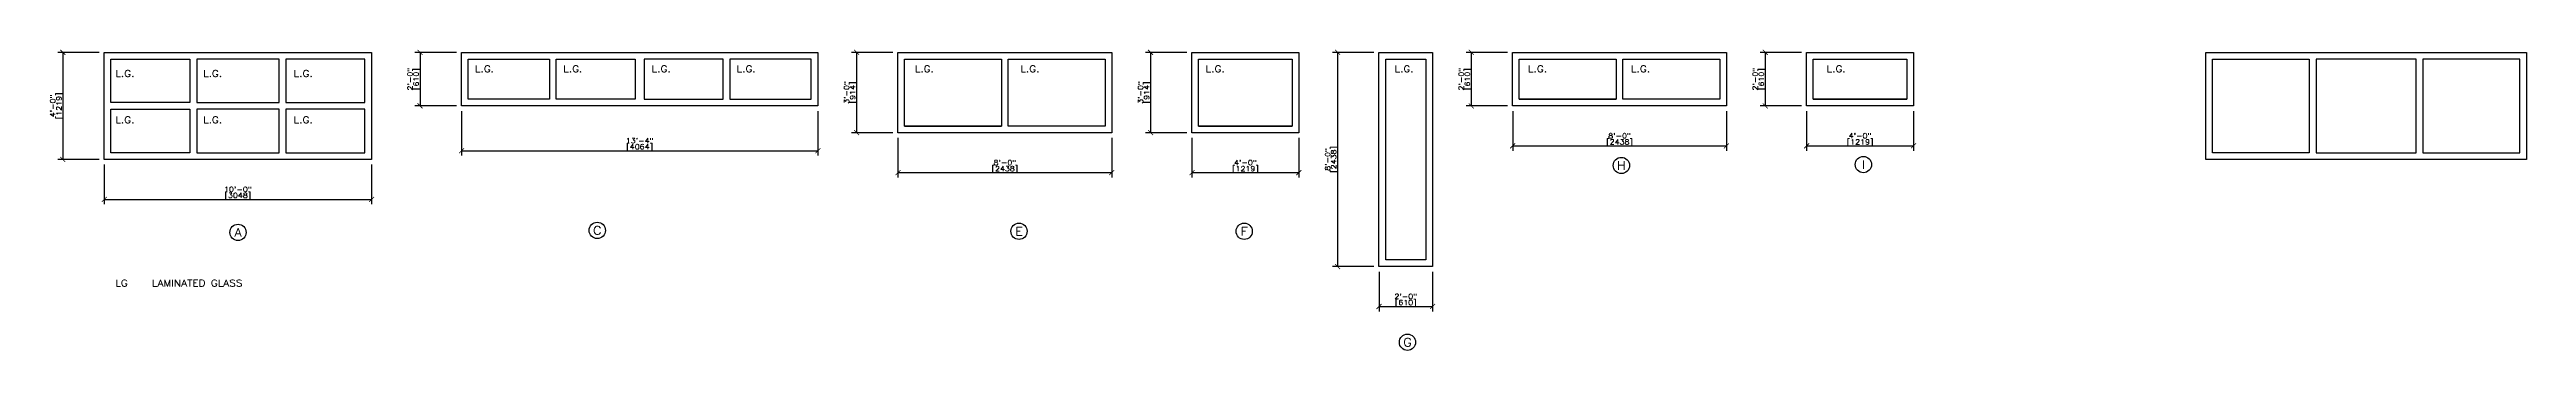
# Model space of a CAD drawing. Header units: inches. Extents: x -36 to 1350, y -371 to 143.
# Drawn here: x 238 to 1350, y -371 to -237 of the extents above; entities that cross this region are included whole.
import ezdxf
from ezdxf.enums import TextEntityAlignment as Align

# ---------------------------------------------------------------- set-up
doc = ezdxf.new("R2010")
doc.units = ezdxf.units.IN
doc.header["$MEASUREMENT"] = 0
doc.layers.get('0').update_dxf_attribs({"linetype": 'CONTINUOUS'})
doc.layers.get('DEFPOINTS').update_dxf_attribs({"linetype": 'CONTINUOUS'})
for name, color, linetype in [('Arch_Detail_Annot', 5, 'CONTINUOUS'), ('Arch_Detail_Text', 5, 'CONTINUOUS'), ('Arch_Detail_Window', 140, 'CONTINUOUS')]:
    doc.layers.add(name, color=color, linetype=linetype)
doc.styles.add('ROMANS-115', font='romans.shx', dxfattribs={"width": 1.15})
doc.styles.add('ROMANS-80', font='romans.shx', dxfattribs={"width": 0.8})
doc.dimstyles.new('ROMANS-24', dxfattribs={"dimtxt": 2.25, "dimasz": 2.25, "dimexe": 2.25, "dimexo": 2.25, "dimgap": 0.03125, "dimtad": 1, "dimdec": 6, "dimlfac": -192, "dimzin": 1, "dimdsep": 46, "dimlunit": 4, "dimtxsty": 'ROMANS-115', "dimblk": 'ARCHTICK', "dimcen": 2.25, "dimclrd": 256, "dimclre": 256, "dimclrt": 256, "dimadec": 0, "dimazin": 0, "dimtfac": 1, "dimtdec": 6, "dimtofl": 0, "dimtmove": 2, "dimatfit": 0, "dimfxl": 1, "dimfrac": 2, "dimtolj": 1, "dimtzin": 0, "dimarcsym": 0})

msp = doc.modelspace()

# ---------------------------------------------------------------- texts
at = {"layer": 'Arch_Detail_Annot', "style": 'ROMANS-115', "width": 1.15}
for s, height, p in [('L.G.', 2.99999999, (428.80670744, -246.70744544)), ('L.G.', 2.99999999, (468.46241105, -246.70744544)), ('L.G.', 2.99999999, (508.15286647, -246.70744544)), ('L.G.', 2.99999999, (546.29459303, -246.70744544)), ('L.G.', 2.99999999, (626.34247363, -246.70744544)), ('L.G.', 2.99999999, (673.73924249, -246.70744544)), ('L.G.', 2.99999999, (756.94690952, -246.70744544)), ('L.G.', 2.99999999, (841.73446976, -246.70744544)), ('L.G.', 2.99999999, (901.67829629, -246.70744544)), ('L.G.', 2.99999999, (947.93416651, -246.70744544)), ('L.G.', 2.99999999, (1035.72591479, -246.70744544)), ('L.G.', 2.99999999, (267.38503621, -248.79538858)), ('L.G.', 2.99999999, (306.77438397, -248.79538858)), ('L.G.', 2.99999999, (347.39464059, -248.79538858)), ('L.G.', 2.99999999, (267.38503621, -269.56074732)), ('L.G.', 2.99999999, (306.77438397, -269.56074732)), ('L.G.', 2.99999999, (347.39464059, -269.56074732)), ('LG    LAMINATED GLASS', 2.9999999899, (267.38503621, -342.7016177))]:
    msp.add_text(s, height=height, dxfattribs=at).set_placement(p)

# ---------------------------------------------------------------- blocks, each defined once
blk = doc.blocks.new('_ArchTick')
at = {"color": 0, "linetype": 'ByBlock', "const_width": 0.15}
blk.add_lwpolyline([(-0.5, -0.5), (0.5, 0.5)], dxfattribs=at)
blk = doc.blocks.new('*D3')
at = {"layer": 'Arch_Detail_Text', "lineweight": -2}
for p, q in [((422.8, -264.1), (422.8, -284.1)), ((582.8, -264.1), (582.8, -284.1)), ((422.8, -281.9), (582.8, -281.9))]:
    blk.add_line(p, q, dxfattribs=at)
at = {"layer": 'DEFPOINTS', "color": 0}
for p in [(422.8, -261.8), (582.8, -261.8), (582.8, -281.9)]:
    blk.add_point(p, dxfattribs=at)
at = {"layer": 'Arch_Detail_Text', "lineweight": -2, "xscale": 2.25, "yscale": 2.25, "zscale": 2.25, "rotation": 180}
blk.add_blockref('_ArchTick', (422.8, -281.9), dxfattribs=at)
at = {"layer": 'Arch_Detail_Text', "lineweight": -2, "xscale": 2.25, "yscale": 2.25, "zscale": 2.25}
blk.add_blockref('_ArchTick', (582.8, -281.9), dxfattribs=at)
at = {"layer": 'Arch_Detail_Text', "char_height": 2.25, "attachment_point": 5, "style": 'ROMANS-115'}
for s, insert in [('\\A1;13\'-4"', (502.8, -277.4)), ('\\A1;[4064]', (502.8, -280.5))]:
    blk.add_mtext(s, dxfattribs=dict(at, insert=insert))
blk = doc.blocks.new('*D4')
at = {"layer": 'Arch_Detail_Text', "lineweight": -2}
for p, q in [((262.4, -288.1), (262.4, -305.9)), ((382.4, -288.1), (382.4, -305.9)), ((262.4, -303.7), (382.4, -303.7))]:
    blk.add_line(p, q, dxfattribs=at)
at = {"layer": 'DEFPOINTS', "color": 0}
for p in [(262.4, -285.8), (382.4, -285.8), (382.4, -303.7)]:
    blk.add_point(p, dxfattribs=at)
at = {"layer": 'Arch_Detail_Text', "lineweight": -2, "xscale": 2.25, "yscale": 2.25, "zscale": 2.25, "rotation": 180}
blk.add_blockref('_ArchTick', (262.4, -303.7), dxfattribs=at)
at = {"layer": 'Arch_Detail_Text', "lineweight": -2, "xscale": 2.25, "yscale": 2.25, "zscale": 2.25}
blk.add_blockref('_ArchTick', (382.4, -303.7), dxfattribs=at)
at = {"layer": 'Arch_Detail_Text', "char_height": 2.25, "attachment_point": 5, "style": 'ROMANS-115'}
for s, insert in [('\\A1;10\'-0"', (322.4, -299.2)), ('\\A1;[3048]', (322.4, -302.3))]:
    blk.add_mtext(s, dxfattribs=dict(at, insert=insert))
blk = doc.blocks.new('*D5')
at = {"layer": 'Arch_Detail_Text', "lineweight": -2}
for p, q in [((260.1, -237.8), (241.5, -237.8)), ((243.8, -237.8), (243.8, -285.8)), ((260.1, -285.8), (241.5, -285.8))]:
    blk.add_line(p, q, dxfattribs=at)
at = {"layer": 'DEFPOINTS', "color": 0}
for p in [(262.4, -237.8), (243.8, -285.8), (262.4, -285.8)]:
    blk.add_point(p, dxfattribs=at)
at = {"layer": 'Arch_Detail_Text', "lineweight": -2, "xscale": 2.25, "yscale": 2.25, "zscale": 2.25}
for p, rotation in [((243.8, -237.8), 90), ((243.8, -285.8), 270)]:
    blk.add_blockref('_ArchTick', p, dxfattribs=dict(at, rotation=rotation))
at = {"layer": 'Arch_Detail_Text', "char_height": 2.25, "attachment_point": 5, "rotation": 90, "style": 'ROMANS-115'}
for s, insert in [('\\A1;4\'-0"', (239.3, -261.8)), ('\\A1;[1219]', (242.4, -261.8))]:
    blk.add_mtext(s, dxfattribs=dict(at, insert=insert))
blk = doc.blocks.new('*D6')
at = {"layer": 'Arch_Detail_Text', "lineweight": -2}
for p, q in [((420.5, -237.8), (401.9, -237.8)), ((404.2, -237.8), (404.2, -261.8)), ((420.5, -261.8), (401.9, -261.8))]:
    blk.add_line(p, q, dxfattribs=at)
at = {"layer": 'DEFPOINTS', "color": 0}
for p in [(422.8, -237.8), (404.2, -261.8), (422.8, -261.8)]:
    blk.add_point(p, dxfattribs=at)
at = {"layer": 'Arch_Detail_Text', "lineweight": -2, "xscale": 2.25, "yscale": 2.25, "zscale": 2.25}
for p, rotation in [((404.2, -237.8), 90), ((404.2, -261.8), 270)]:
    blk.add_blockref('_ArchTick', p, dxfattribs=dict(at, rotation=rotation))
at = {"layer": 'Arch_Detail_Text', "char_height": 2.25, "attachment_point": 5, "rotation": 90, "style": 'ROMANS-115'}
for s, insert in [('\\A1;2\'-0"', (399.7, -249.8)), ('\\A1;[610]', (402.8, -249.8))]:
    blk.add_mtext(s, dxfattribs=dict(at, insert=insert))
blk = doc.blocks.new('*D7')
at = {"layer": 'Arch_Detail_Text', "lineweight": -2}
for p, q in [((618.8, -276.1), (618.8, -293.9)), ((714.8, -276.1), (714.8, -293.9)), ((618.8, -291.7), (714.8, -291.7))]:
    blk.add_line(p, q, dxfattribs=at)
at = {"layer": 'DEFPOINTS', "color": 0}
for p in [(618.8, -273.8), (714.8, -273.8), (714.8, -291.7)]:
    blk.add_point(p, dxfattribs=at)
at = {"layer": 'Arch_Detail_Text', "lineweight": -2, "xscale": 2.25, "yscale": 2.25, "zscale": 2.25, "rotation": 180}
blk.add_blockref('_ArchTick', (618.8, -291.7), dxfattribs=at)
at = {"layer": 'Arch_Detail_Text', "lineweight": -2, "xscale": 2.25, "yscale": 2.25, "zscale": 2.25}
blk.add_blockref('_ArchTick', (714.8, -291.7), dxfattribs=at)
at = {"layer": 'Arch_Detail_Text', "char_height": 2.25, "attachment_point": 5, "style": 'ROMANS-115'}
for s, insert in [('\\A1;[2438]', (666.8, -290.3)), ('\\A1;8\'-0"', (666.8, -287.2))]:
    blk.add_mtext(s, dxfattribs=dict(at, insert=insert))
blk = doc.blocks.new('*D8')
at = {"layer": 'Arch_Detail_Text', "lineweight": -2}
for p, q in [((616.5, -237.8), (597.9, -237.8)), ((600.2, -237.8), (600.2, -273.8)), ((616.5, -273.8), (597.9, -273.8))]:
    blk.add_line(p, q, dxfattribs=at)
at = {"layer": 'DEFPOINTS', "color": 0}
for p in [(618.8, -237.8), (600.2, -273.8), (618.8, -273.8)]:
    blk.add_point(p, dxfattribs=at)
at = {"layer": 'Arch_Detail_Text', "lineweight": -2, "xscale": 2.25, "yscale": 2.25, "zscale": 2.25}
for p, rotation in [((600.2, -237.8), 90), ((600.2, -273.8), 270)]:
    blk.add_blockref('_ArchTick', p, dxfattribs=dict(at, rotation=rotation))
at = {"layer": 'Arch_Detail_Text', "char_height": 2.25, "attachment_point": 5, "rotation": 90, "style": 'ROMANS-115'}
for s, insert in [('\\A1;3\'-0"', (595.7, -255.8)), ('\\A1;[914]', (598.8, -255.8))]:
    blk.add_mtext(s, dxfattribs=dict(at, insert=insert))
blk = doc.blocks.new('*D9')
at = {"layer": 'Arch_Detail_Text', "lineweight": -2}
for p, q in [((750.8, -276.1), (750.8, -293.9)), ((798.8, -276.1), (798.8, -293.9)), ((750.8, -291.7), (798.8, -291.7))]:
    blk.add_line(p, q, dxfattribs=at)
at = {"layer": 'DEFPOINTS', "color": 0}
for p in [(750.8, -273.8), (798.8, -273.8), (798.8, -291.7)]:
    blk.add_point(p, dxfattribs=at)
at = {"layer": 'Arch_Detail_Text', "lineweight": -2, "xscale": 2.25, "yscale": 2.25, "zscale": 2.25, "rotation": 180}
blk.add_blockref('_ArchTick', (750.8, -291.7), dxfattribs=at)
at = {"layer": 'Arch_Detail_Text', "lineweight": -2, "xscale": 2.25, "yscale": 2.25, "zscale": 2.25}
blk.add_blockref('_ArchTick', (798.8, -291.7), dxfattribs=at)
at = {"layer": 'Arch_Detail_Text', "char_height": 2.25, "attachment_point": 5, "style": 'ROMANS-115'}
for s, insert in [('\\A1;[1219]', (774.8, -290.3)), ('\\A1;4\'-0"', (774.8, -287.2))]:
    blk.add_mtext(s, dxfattribs=dict(at, insert=insert))
blk = doc.blocks.new('*D10')
at = {"layer": 'Arch_Detail_Text', "lineweight": -2}
for p, q in [((748.5, -237.8), (729.9, -237.8)), ((732.2, -237.8), (732.2, -273.8)), ((748.5, -273.8), (729.9, -273.8))]:
    blk.add_line(p, q, dxfattribs=at)
at = {"layer": 'DEFPOINTS', "color": 0}
for p in [(750.8, -237.8), (732.2, -273.8), (750.8, -273.8)]:
    blk.add_point(p, dxfattribs=at)
at = {"layer": 'Arch_Detail_Text', "lineweight": -2, "xscale": 2.25, "yscale": 2.25, "zscale": 2.25}
for p, rotation in [((732.2, -237.8), 90), ((732.2, -273.8), 270)]:
    blk.add_blockref('_ArchTick', p, dxfattribs=dict(at, rotation=rotation))
at = {"layer": 'Arch_Detail_Text', "char_height": 2.25, "attachment_point": 5, "rotation": 90, "style": 'ROMANS-115'}
for s, insert in [('\\A1;3\'-0"', (727.7, -255.8)), ('\\A1;[914]', (730.8, -255.8))]:
    blk.add_mtext(s, dxfattribs=dict(at, insert=insert))
blk = doc.blocks.new('*D11')
at = {"layer": 'Arch_Detail_Text', "lineweight": -2}
for p, q in [((834.8, -336.1), (834.8, -353.9)), ((858.8, -336.1), (858.8, -353.9)), ((834.8, -351.7), (858.8, -351.7))]:
    blk.add_line(p, q, dxfattribs=at)
at = {"layer": 'DEFPOINTS', "color": 0}
for p in [(834.8, -333.8), (858.8, -333.8), (858.8, -351.7)]:
    blk.add_point(p, dxfattribs=at)
at = {"layer": 'Arch_Detail_Text', "lineweight": -2, "xscale": 2.25, "yscale": 2.25, "zscale": 2.25, "rotation": 180}
blk.add_blockref('_ArchTick', (834.8, -351.7), dxfattribs=at)
at = {"layer": 'Arch_Detail_Text', "lineweight": -2, "xscale": 2.25, "yscale": 2.25, "zscale": 2.25}
blk.add_blockref('_ArchTick', (858.8, -351.7), dxfattribs=at)
at = {"layer": 'Arch_Detail_Text', "char_height": 2.25, "attachment_point": 5, "style": 'ROMANS-115'}
for s, insert in [('\\A1;2\'-0"', (846.8, -347.2)), ('\\A1;[610]', (846.8, -350.3))]:
    blk.add_mtext(s, dxfattribs=dict(at, insert=insert))
blk = doc.blocks.new('*D12')
at = {"layer": 'Arch_Detail_Text', "lineweight": -2}
for p, q in [((832.5, -237.8), (813.9, -237.8)), ((816.2, -237.8), (816.2, -333.8)), ((832.5, -333.8), (813.9, -333.8))]:
    blk.add_line(p, q, dxfattribs=at)
at = {"layer": 'DEFPOINTS', "color": 0}
for p in [(834.8, -237.8), (816.2, -333.8), (834.8, -333.8)]:
    blk.add_point(p, dxfattribs=at)
at = {"layer": 'Arch_Detail_Text', "lineweight": -2, "xscale": 2.25, "yscale": 2.25, "zscale": 2.25}
for p, rotation in [((816.2, -237.8), 90), ((816.2, -333.8), 270)]:
    blk.add_blockref('_ArchTick', p, dxfattribs=dict(at, rotation=rotation))
at = {"layer": 'Arch_Detail_Text', "char_height": 2.25, "attachment_point": 5, "rotation": 90, "style": 'ROMANS-115'}
for s, insert in [('\\A1;8\'-0"', (811.7, -285.8)), ('\\A1;[2438]', (814.8, -285.8))]:
    blk.add_mtext(s, dxfattribs=dict(at, insert=insert))
blk = doc.blocks.new('*D13')
at = {"layer": 'Arch_Detail_Text', "lineweight": -2}
for p, q in [((894.8, -264.1), (894.8, -281.9)), ((990.8, -264.1), (990.8, -281.9)), ((894.8, -279.7), (990.8, -279.7))]:
    blk.add_line(p, q, dxfattribs=at)
at = {"layer": 'DEFPOINTS', "color": 0}
for p in [(894.8, -261.8), (990.8, -261.8), (990.8, -279.7)]:
    blk.add_point(p, dxfattribs=at)
at = {"layer": 'Arch_Detail_Text', "lineweight": -2, "xscale": 2.25, "yscale": 2.25, "zscale": 2.25, "rotation": 180}
blk.add_blockref('_ArchTick', (894.8, -279.7), dxfattribs=at)
at = {"layer": 'Arch_Detail_Text', "lineweight": -2, "xscale": 2.25, "yscale": 2.25, "zscale": 2.25}
blk.add_blockref('_ArchTick', (990.8, -279.7), dxfattribs=at)
at = {"layer": 'Arch_Detail_Text', "char_height": 2.25, "attachment_point": 5, "style": 'ROMANS-115'}
for s, insert in [('\\A1;[2438]', (942.8, -278.3)), ('\\A1;8\'-0"', (942.8, -275.2))]:
    blk.add_mtext(s, dxfattribs=dict(at, insert=insert))
blk = doc.blocks.new('*D14')
at = {"layer": 'Arch_Detail_Text', "lineweight": -2}
for p, q in [((892.5, -237.8), (873.9, -237.8)), ((876.2, -237.8), (876.2, -261.8)), ((892.5, -261.8), (873.9, -261.8))]:
    blk.add_line(p, q, dxfattribs=at)
at = {"layer": 'DEFPOINTS', "color": 0}
for p in [(894.8, -237.8), (876.2, -261.8), (894.8, -261.8)]:
    blk.add_point(p, dxfattribs=at)
at = {"layer": 'Arch_Detail_Text', "lineweight": -2, "xscale": 2.25, "yscale": 2.25, "zscale": 2.25}
for p, rotation in [((876.2, -237.8), 90), ((876.2, -261.8), 270)]:
    blk.add_blockref('_ArchTick', p, dxfattribs=dict(at, rotation=rotation))
at = {"layer": 'Arch_Detail_Text', "char_height": 2.25, "attachment_point": 5, "rotation": 90, "style": 'ROMANS-115'}
for s, insert in [('\\A1;2\'-0"', (871.7, -249.8)), ('\\A1;[610]', (874.8, -249.8))]:
    blk.add_mtext(s, dxfattribs=dict(at, insert=insert))
blk = doc.blocks.new('*D15')
at = {"layer": 'Arch_Detail_Text', "lineweight": -2}
for p, q in [((1026.8, -264.1), (1026.8, -281.9)), ((1074.8, -264.1), (1074.8, -281.9)), ((1026.8, -279.7), (1074.8, -279.7))]:
    blk.add_line(p, q, dxfattribs=at)
at = {"layer": 'DEFPOINTS', "color": 0}
for p in [(1026.8, -261.8), (1074.8, -261.8), (1074.8, -279.7)]:
    blk.add_point(p, dxfattribs=at)
at = {"layer": 'Arch_Detail_Text', "lineweight": -2, "xscale": 2.25, "yscale": 2.25, "zscale": 2.25, "rotation": 180}
blk.add_blockref('_ArchTick', (1026.8, -279.7), dxfattribs=at)
at = {"layer": 'Arch_Detail_Text', "lineweight": -2, "xscale": 2.25, "yscale": 2.25, "zscale": 2.25}
blk.add_blockref('_ArchTick', (1074.8, -279.7), dxfattribs=at)
at = {"layer": 'Arch_Detail_Text', "char_height": 2.25, "attachment_point": 5, "style": 'ROMANS-115'}
for s, insert in [('\\A1;[1219]', (1050.8, -278.3)), ('\\A1;4\'-0"', (1050.8, -275.2))]:
    blk.add_mtext(s, dxfattribs=dict(at, insert=insert))
blk = doc.blocks.new('*D16')
at = {"layer": 'Arch_Detail_Text', "lineweight": -2}
for p, q in [((1024.5, -237.8), (1005.9, -237.8)), ((1008.2, -237.8), (1008.2, -261.8)), ((1024.5, -261.8), (1005.9, -261.8))]:
    blk.add_line(p, q, dxfattribs=at)
at = {"layer": 'DEFPOINTS', "color": 0}
for p in [(1026.8, -237.8), (1008.2, -261.8), (1026.8, -261.8)]:
    blk.add_point(p, dxfattribs=at)
at = {"layer": 'Arch_Detail_Text', "lineweight": -2, "xscale": 2.25, "yscale": 2.25, "zscale": 2.25}
for p, rotation in [((1008.2, -237.8), 90), ((1008.2, -261.8), 270)]:
    blk.add_blockref('_ArchTick', p, dxfattribs=dict(at, rotation=rotation))
at = {"layer": 'Arch_Detail_Text', "char_height": 2.25, "attachment_point": 5, "rotation": 90, "style": 'ROMANS-115'}
for s, insert in [('\\A1;2\'-0"', (1003.7, -249.8)), ('\\A1;[610]', (1006.8, -249.8))]:
    blk.add_mtext(s, dxfattribs=dict(at, insert=insert))
blk = doc.blocks.new('Window')
blk.add_circle((0.436, 0.359), 0.0609)
at = {"style": 'ROMANS-80', "width": 1.15}
blk.add_attdef('WINDOW', text='', height=0.0625, dxfattribs=at).set_placement((0.436, 0.359), align=Align.MIDDLE)

# ---------------------------------------------------------------- dimensions: what is measured, and where the dimension line sits
at = {"layer": 'Arch_Detail_Text'}
for base, p1, p2, picture, middle in [((243.7891102254, -285.8197761966), (262.3901093309, -237.8197761966), (262.3901093309, -285.8197761966), '*D5', (240.6730387968, -261.8197761966)), ((404.177206814, -261.8197761966), (422.7782059195, -237.8197761966), (422.7782059195, -261.8197761966), '*D6', (401.0611353854, -249.8197761966)), ((600.177206814, -273.8197761966), (618.7782059194, -237.8197761966), (618.7782059194, -273.8197761966), '*D8', (597.0611353854, -255.8197761966)), ((732.177206814, -273.8197761966), (750.7782059195, -237.8197761966), (750.7782059195, -273.8197761966), '*D10', (729.0611353854, -255.8197761966)), ((816.177206814, -333.8197761966), (834.7782059195, -237.8197761966), (834.7782059195, -333.8197761966), '*D12', (813.0611353854, -285.8197761966)), ((876.177206814, -261.8197761966), (894.7782059195, -237.8197761966), (894.7782059195, -261.8197761966), '*D14', (873.0611353854, -249.8197761966)), ((1008.177206814, -261.8197761966), (1026.7782059194, -237.8197761966), (1026.7782059194, -261.8197761966), '*D16', (1005.0611353854, -249.8197761966))]:
    dim = msp.add_linear_dim(base=base, p1=p1, p2=p2, angle=90, dimstyle='ROMANS-24', override={"dimpost": '\\X'}, dxfattribs=at)
    dim.commit()
    dim.dimension.update_dxf_attribs({"geometry": picture, "text_midpoint": middle})
for base, p1, p2, picture, middle in [((582.7782059194, -281.8716827945), (422.7782059195, -261.8197761966), (582.7782059194, -261.8197761966), '*D3', (502.7782059195, -278.7556113659)), ((990.7782059194, -279.6533652517), (894.7782059195, -261.8197761966), (990.7782059194, -261.8197761966), '*D13', (942.7782059195, -276.5372938231)), ((1074.7782059194, -279.6533652517), (1026.7782059194, -261.8197761966), (1074.7782059194, -261.8197761966), '*D15', (1050.7782059194, -276.5372938231)), ((714.7782059195, -291.6533652517), (618.7782059194, -273.8197761966), (714.7782059195, -273.8197761966), '*D7', (666.7782059195, -288.5372938231)), ((798.7782059195, -291.6533652517), (750.7782059195, -273.8197761966), (798.7782059195, -273.8197761966), '*D9', (774.7782059195, -288.5372938231)), ((382.3901093308, -303.6533652517), (262.3901093309, -285.8197761966), (382.3901093308, -285.8197761966), '*D4', (322.3901093309, -300.5372938231)), ((858.7782059195, -351.6533652517), (834.7782059195, -333.8197761966), (858.7782059195, -333.8197761966), '*D11', (846.7782059195, -348.5372938231))]:
    dim = msp.add_linear_dim(base=base, p1=p1, p2=p2, dimstyle='ROMANS-24', override={"dimpost": '\\X'}, dxfattribs=at)
    dim.commit()
    dim.dimension.update_dxf_attribs({"geometry": picture, "text_midpoint": middle})

# ---------------------------------------------------------------- linework, layer by layer
at = {"layer": 'Arch_Detail_Window'}
for p, q in [((462.27820592, -240.8197762), (462.27820592, -258.8197762)), ((897.77820592, -258.8197762), (941.27820592, -258.8197762)), ((1029.77820592, -258.8197762), (1071.77820592, -258.8197762)), ((621.77820592, -270.8197762), (665.27820592, -270.8197762)), ((753.77820592, -270.8197762), (795.77820592, -270.8197762))]:
    msp.add_line(p, q, dxfattribs=at)
for points in [[(262.39010933, -285.8197762), (262.39010933, -237.8197762), (382.39010933, -237.8197762), (382.39010933, -285.8197762)], [(265.39010933, -260.3197762), (265.39010933, -240.8197762), (300.89010933, -240.8197762), (300.89010933, -260.3197762)], [(340.89010933, -260.3197762), (340.89010933, -240.8197762), (303.89010933, -240.8197762), (303.89010933, -260.3197762)], [(379.39010933, -260.3197762), (379.39010933, -240.8197762), (343.89010933, -240.8197762), (343.89010933, -260.3197762)], [(422.77820592, -261.8197762), (422.77820592, -237.8197762), (582.77820592, -237.8197762), (582.77820592, -261.8197762)], [(465.27820592, -240.8197762), (500.77820592, -240.8197762), (500.77820592, -258.8197762), (465.27820592, -258.8197762)], [(540.27820592, -240.8197762), (504.77820592, -240.8197762), (504.77820592, -258.8197762), (540.27820592, -258.8197762)], [(543.27820592, -258.8197762), (579.77820592, -258.8197762), (579.77820592, -240.8197762), (543.27820592, -240.8197762)], [(618.77820592, -273.8197762), (618.77820592, -237.8197762), (714.77820592, -237.8197762), (714.77820592, -273.8197762)], [(621.77820592, -270.8197762), (621.77820592, -240.8197762), (665.27820592, -240.8197762), (665.27820592, -270.8197762)], [(668.27820592, -270.8197762), (668.27820592, -240.8197762), (711.77820592, -240.8197762), (711.77820592, -270.8197762)], [(750.77820592, -273.8197762), (750.77820592, -237.8197762), (798.77820592, -237.8197762), (798.77820592, -273.8197762)], [(753.77820592, -270.8197762), (753.77820592, -240.8197762), (795.77820592, -240.8197762), (795.77820592, -270.8197762)], [(834.77820592, -237.8197762), (858.77820592, -237.8197762), (858.77820592, -333.8197762), (834.77820592, -333.8197762)], [(837.77820592, -240.8197762), (855.77820592, -240.8197762), (855.77820592, -330.8197762), (837.77820592, -330.8197762)], [(894.77820592, -261.8197762), (894.77820592, -237.8197762), (990.77820592, -237.8197762), (990.77820592, -261.8197762)], [(897.77820592, -258.8197762), (897.77820592, -240.8197762), (941.27820592, -240.8197762), (941.27820592, -258.8197762)], [(944.27820592, -258.8197762), (944.27820592, -240.8197762), (987.77820592, -240.8197762), (987.77820592, -258.8197762)], [(1074.77820592, -261.8197762), (1026.77820592, -261.8197762), (1026.77820592, -237.8197762), (1074.77820592, -237.8197762), (1074.77820592, -261.8197762)], [(1029.77820592, -258.8197762), (1029.77820592, -240.8197762), (1071.77820592, -240.8197762), (1071.77820592, -258.8197762)], [(1206.00968494, -285.8197762), (1206.00968494, -237.8197762), (1350.00968494, -237.8197762), (1350.00968494, -285.8197762)], [(1209.00968494, -282.8197762), (1209.00968494, -240.8197762), (1252.50968494, -240.8197762), (1252.50968494, -282.8197762)], [(1300.50968494, -282.8197762), (1300.50968494, -240.8197762), (1255.50968494, -240.8197762), (1255.50968494, -282.8197762)], [(1347.00968494, -282.8197762), (1347.00968494, -240.8197762), (1303.50968494, -240.8197762), (1303.50968494, -282.8197762)], [(265.39010933, -282.8197762), (265.39010933, -263.3197762), (300.89010933, -263.3197762), (300.89010933, -282.8197762)], [(340.89010933, -282.8197762), (340.89010933, -263.3197762), (303.89010933, -263.3197762), (303.89010933, -282.8197762)], [(379.39010933, -282.8197762), (379.39010933, -263.3197762), (343.89010933, -263.3197762), (343.89010933, -282.8197762)]]:
    msp.add_lwpolyline(points, close=True, dxfattribs=at)
msp.add_lwpolyline([(462.27820592, -258.8197762), (425.77820592, -258.8197762), (425.77820592, -240.8197762), (462.27820592, -240.8197762)], dxfattribs=at)

# ---------------------------------------------------------------- block references
at = {"layer": 'Arch_Detail_Annot', "xscale": 59.99999979864057, "yscale": 59.99999979864057, "zscale": 59.99999979864057}
for p, values in [((917.45856085, -310.04688507), {'WINDOW': 'H'}), ((1026.11404517, -309.61980266), {'WINDOW': 'I'}), ((296.28919956, -340.02821619), {'WINDOW': 'A'}), ((457.61164639, -339.13034888), {'WINDOW': 'C'}), ((646.97257787, -339.53409287), {'WINDOW': 'E'}), ((748.08146072, -339.53409287), {'WINDOW': 'F'}), ((821.41056926, -389.26152376), {'WINDOW': 'G'})]:
    msp.add_blockref('Window', p, dxfattribs=at).add_auto_attribs(values)

msp.set_redraw_order([(e.dxf.handle, doc.entitydb.next_handle()) for e in msp.query("TEXT MTEXT ATTDEF DIMENSION ARC_DIMENSION")])  # texts and dimensions are drawn at this point

doc.saveas('drawing.dxf')
